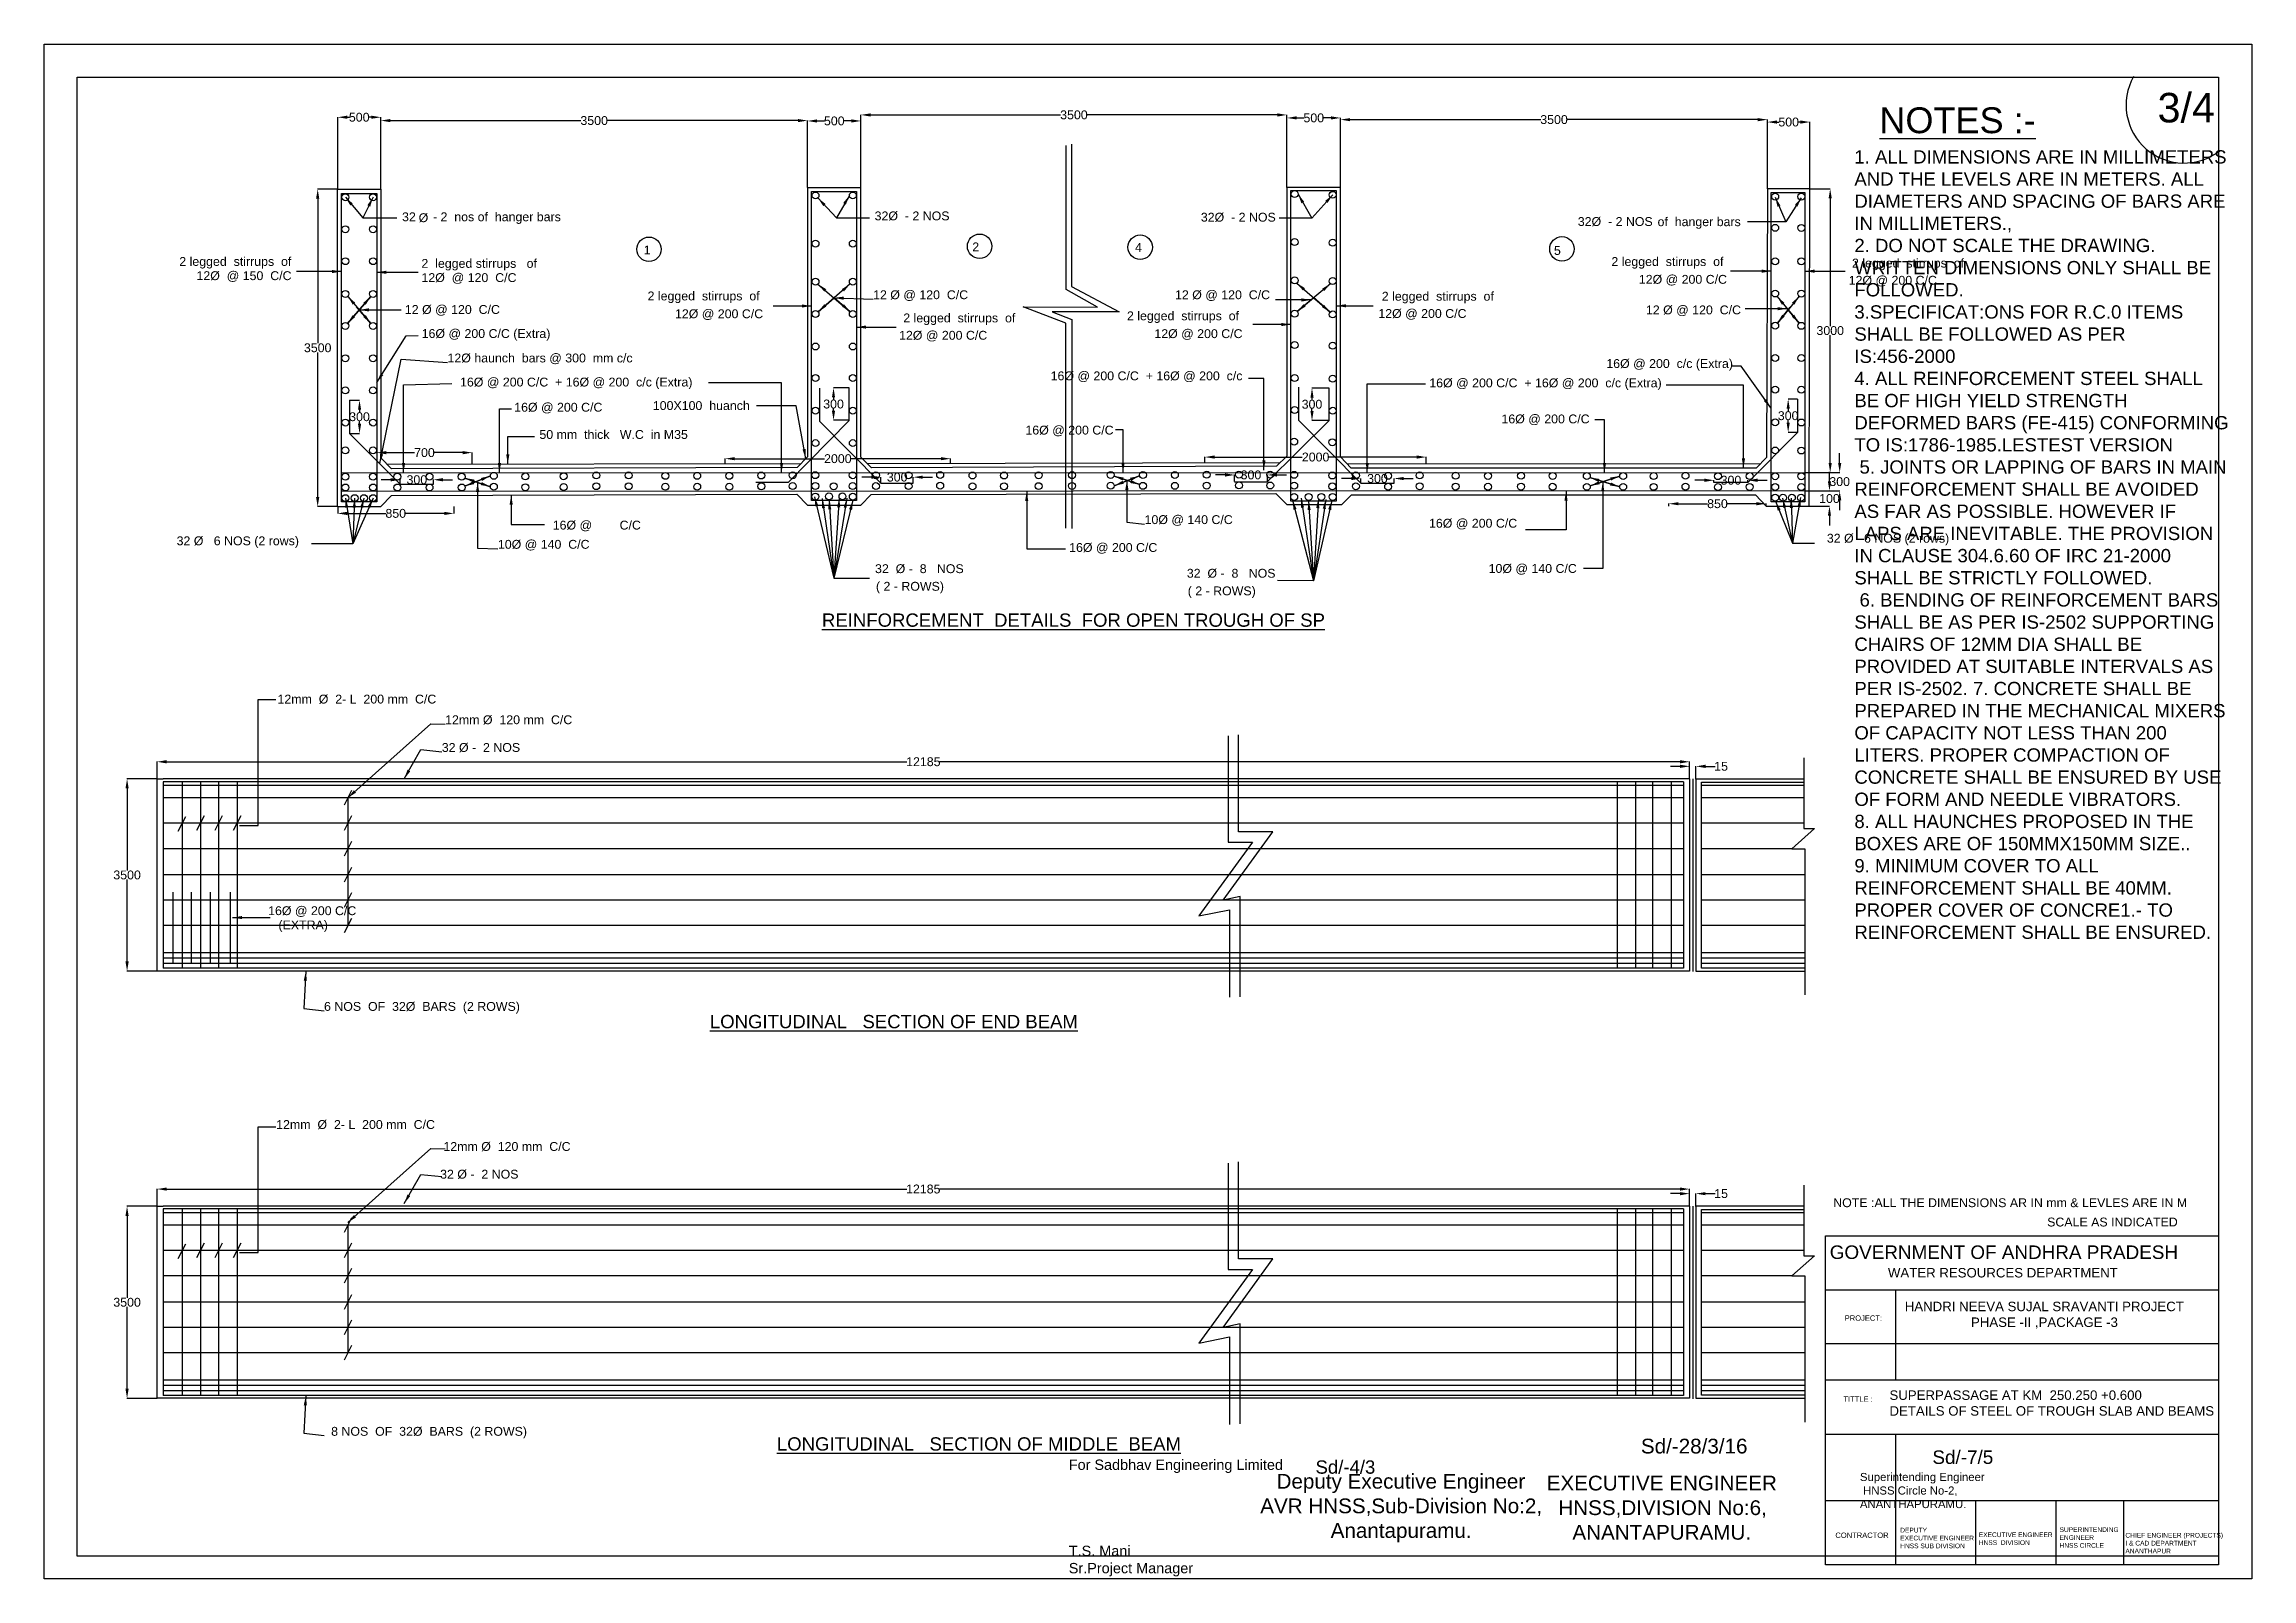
# Model space of a CAD drawing. Header units: inches. Extents: x 17393 to 20385, y -112 to 1967.
import ezdxf

# ---------------------------------------------------------------- set-up
doc = ezdxf.new("R2010")
doc.units = ezdxf.units.IN
doc.header["$MEASUREMENT"] = 0
doc.layers.add('DIMENSIONS', color=7, linetype='Continuous')
doc.layers.add('TEXT', color=1, linetype='Continuous')
doc.styles.get("Standard").update_dxf_attribs({"font": 'arial.ttf', "height": 12})
doc.dimstyles.get("Standard").update_dxf_attribs({"dimtxt": 0.18, "dimasz": 13, "dimexe": 0.18, "dimexo": 0.0625, "dimgap": 0.09, "dimtad": 0, "dimtih": 1, "dimtoh": 1, "dimdec": 4, "dimzin": 0, "dimdsep": 46, "dimtxsty": 'Standard', "dimcen": 0.09, "dimadec": 0, "dimazin": 0, "dimtfac": 1, "dimtdec": 4, "dimtofl": 0, "dimtmove": 0, "dimatfit": 3, "dimfxl": 1, "dimtolj": 1, "dimtzin": 0, "dimarcsym": 0})

msp = doc.modelspace()

# ---------------------------------------------------------------- texts
at = {"color": 0}
for s, height, p in [('NOTE :ALL THE DIMENSIONS AR IN mm & LEVLES ARE IN M', 12, (19817.98505, 391.70921)), ('PROJECT:', 7.327612, (19833.53764, 237.79841)), ('TITTLE :', 7.327612, (19831.77625, 128.06958))]:
    msp.add_text(s, height=height, dxfattribs=at).set_placement(p)
at = {"color": 0, "attachment_point": 1}
for s, insert, char_height, width in [('\\pi13.135;{\\H1.6667x;GOVERNMENT OF ANDHRA PRADESH}  \\P\\pi91.982;{\\H1.1667x;WATER RESOURCES DEPARTMENT }', (19800.13196, 339.82809), 10.9914183, 494.9258518), ('\\pi6.4467;HANDRI NEEVA SUJAL SRAVANTI PROJECT  \\P\\pi96.227;PHASE -II ,PACKAGE -3', (19908.46635, 263.61712), 12.8233213, 389.3619684), ('SUPERPASSAGE AT KM  250.250 +0.600  \\PDETAILS OF STEEL OF TROUGH SLAB AND BEAMS', (19894.20642, 143.47533), 12.8233213, 469.2490381), ('Superintending Engineer  HNSS Circle No-2, ANANTHAPURAMU.', (19854.16795, 31.6885), 10.9914183, 169.2648427), ('CONTRACTOR ', (19820.86227, -49.07922), 7.3276122, 91.0036452), ('DEPUTY  \\PEXECUTIVE ENGINEER  HNSS SUB DIVISION ', (19908.76326, -42.58445), 6.4116607, 123.364382), ('EXECUTIVE ENGINEER  HNSS  DIVISION ', (20015.26231, -48.82482), 6.4116607, 114.2760615), ('SUPERINTENDING  ENGINEER  \\PHNSS CIRCLE  ', (20124.64861, -41.92811), 6.4116607, 91.0036452), ('CHIEF ENGINEER (PROJECTS) \\PI & CAD DEPARTMENT  ANANTHAPUR', (20213.939, -49.54165), 6.4116607, 150.9890981)]:
    msp.add_mtext(s, dxfattribs=dict(at, insert=insert, char_height=char_height, width=width))
at = {"layer": 'DIMENSIONS', "color": 0}
for s, height, p in [('3/4', 40, (20257.53954, 1861.01726)), ('%%UNOTES :-', 35, (19880.48256, 1846.4395)), ('SCALE AS INDICATED ', 12, (20107.87386, 365.54565))]:
    msp.add_text(s, height=height, dxfattribs=at).set_placement(p)
at = {"layer": 'DIMENSIONS', "color": 0, "insert": (19846.64455, 1823.35936), "char_height": 18, "width": 505.6095327, "attachment_point": 1}
msp.add_mtext('1. ALL DIMENSIONS ARE IN MILLIMETERS AND THE LEVELS ARE IN METERS. ALL DIAMETERS AND SPACING OF BARS ARE IN MILLIMETERS., \\P2. DO NOT SCALE THE DRAWING. WRITTEN DIMENSIONS ONLY SHALL BE FOLLOWED.\\P3.SPECIFICAT:ONS FOR R.C.0 ITEMS SHALL BE FOLLOWED AS PER IS:456-2000 \\P4. ALL REINFORCEMENT STEEL SHALL BE OF HIGH YIELD STRENGTH DEFORMED BARS (FE-415) CONFORMING TO IS:1786-1985.LESTEST VERSION \\P 5. JOINTS OR LAPPING OF BARS IN MAIN REINFORCEMENT SHALL BE AVOIDED AS FAR AS POSSIBLE. HOWEVER IF LAPS ARE INEVITABLE. THE PROVISION IN CLAUSE 304.6.60 OF IRC 21-2000 SHALL BE STRICTLY FOLLOWED.\\P 6. BENDING OF REINFORCEMENT BARS SHALL BE AS PER IS-2502 SUPPORTING CHAIRS OF 12MM DIA SHALL BE PROVIDED AT SUITABLE INTERVALS AS PER IS-2502. 7. CONCRETE SHALL BE PREPARED IN THE MECHANICAL MIXERS OF CAPACITY NOT LESS THAN 200 LITERS. PROPER COMPACTION OF CONCRETE SHALL BE ENSURED BY USE OF FORM AND NEEDLE VIBRATORS. \\P8. ALL HAUNCHES PROPOSED IN THE BOXES ARE OF 150MMX150MM SIZE.. \\P9. MINIMUM COVER TO ALL REINFORCEMENT SHALL BE 40MM. PROPER COVER OF CONCRE1.- TO REINFORCEMENT SHALL BE ENSURED. ', dxfattribs=at)
at = {"layer": 'TEXT', "color": 0}
for s, height, p in [('32     - 2  nos of  hanger bars', 12, (17878.42368, 1727.15465)), ('Ø', 12, (17900.96879, 1725.96624)), ('32Ø  - 2 NOS', 12, (18518.88201, 1728.38442)), ('32Ø  - 2 NOS', 12, (18960.97982, 1726.6417)), ('32Ø  - 2 NOS', 12, (19471.80674, 1720.76529)), ('of  hanger bars', 12, (19579.90681, 1720.5204)), ('2 legged  stirrups  of', 12, (17576.5574, 1666.69862)), ('2  legged stirrups   of', 12, (17904.71797, 1664.07222)), ('1', 12, (18205.90401, 1682.21109)), ('2', 12, (18651.18746, 1686.38999)), ('4', 12, (18871.79155, 1685.72425)), ('5', 12, (19439.50206, 1681.59418)), ('2 legged  stirrups  of', 12, (19517.37071, 1666.56823)), ('2 legged  stirrups  of', 12, (19843.38341, 1664.49124)), ('     12Ø  @ 150  C/C', 12, (17576.5574, 1647.42167)), ('12Ø  @ 120  C/C', 12, (17904.71797, 1644.79528)), ('12Ø @ 200 C/C', 12, (19554.53053, 1642.45697)), ('12Ø @ 200 C/C', 12, (19838.97321, 1641.17977)), ('2 legged  stirrups  of', 12, (18211.17149, 1619.94537)), ('12 Ø @ 120  C/C', 12, (18516.81769, 1621.59911)), ('12 Ø @ 120  C/C', 12, (18925.97148, 1621.58138)), ('2 legged  stirrups  of', 12, (19206.17441, 1619.55018)), ('12 Ø @ 120  C/C', 12, (17882.27655, 1601.63317)), ('12Ø @ 200 C/C', 12, (18248.33131, 1595.8341)), ('2 legged  stirrups  of', 12, (18557.67895, 1590.18203)), ('2 legged  stirrups  of', 12, (18860.8331, 1593.00428)), ('12Ø @ 200 C/C', 12, (19201.50328, 1596.18822)), ('12 Ø @ 120  C/C', 12, (19564.17944, 1601.05548)), ('16Ø @ 200 C/C (Extra)', 12, (17905.02734, 1569.04553)), ('12Ø @ 200 C/C', 12, (18551.98929, 1566.65983)), ('12Ø @ 200 C/C', 12, (18897.99292, 1568.89302)), ('12Ø haunch  bars @ 300  mm c/c', 12, (17940.03259, 1535.92841)), ('16Ø @ 200  c/c (Extra)', 12, (19510.46467, 1528.40189)), ('16Ø @ 200 C/C  + 16Ø @ 200  c/c (Extra)', 12, (17957.0342, 1503.33618)), ('16Ø @ 200 C/C  + 16Ø @ 200  c/c', 12, (18757.41669, 1511.72222)), ('16Ø @ 200 C/C  + 16Ø @ 200  c/c (Extra)', 12, (19270.58014, 1502.18064)), ('16Ø @ 200 C/C', 12, (18030.45688, 1469.2091)), ('100X100  huanch', 12, (18218.3055, 1471.47765)), ('50 mm  thick   W.C  in M35', 12, (18064.59357, 1432.29339)), ('16Ø @ 200 C/C', 12, (18723.24118, 1438.25292)), ('16Ø @ 200 C/C', 12, (19368.3497, 1453.3779)), ('16Ø @        C/C', 12, (18082.66948, 1309.53979)), ('10Ø @ 140 C/C', 12, (18884.71969, 1316.97238)), ('16Ø @ 200 C/C ', 12, (19270.16128, 1312.0684)), ('32 Ø   6 NOS (2 rows)', 12, (17572.93847, 1288.27128)), ('10Ø @ 140  C/C', 12, (18008.36277, 1283.51484)), ('16Ø @ 200 C/C', 12, (18782.498, 1279.25234)), ('32 Ø   6 NOS (2 rows)', 12, (19809.35879, 1291.77108)), ('32  Ø -  8   NOS', 12, (18519.43209, 1250.53666)), ('32  Ø -  8   NOS', 12, (18941.98991, 1244.30791)), ('10Ø @ 140 C/C', 12, (19350.97898, 1250.83349)), ('( 2 - ROWS)', 12, (18520.65756, 1226.66659)), ('( 2 - ROWS)', 12, (18943.21538, 1220.43784)), ('%%UREINFORCEMENT  DETAILS  FOR OPEN TROUGH OF SP', 18, (18447.48111, 1177.87022)), ('12mm  Ø  2- L  200 mm  C/C', 12, (17709.67709, 1073.89637)), ('12mm Ø  120 mm  C/C', 12, (17936.81095, 1045.90843)), ('32 Ø -  2 NOS', 12, (17932.31059, 1008.35581)), ('16Ø @ 200 C/C', 12, (17696.94151, 787.25501)), ('   (EXTRA)', 12, (17696.94151, 767.97807)), ('6 NOS  OF  32Ø  BARS  (2 ROWS)', 12, (17772.6839, 657.59423)), ('%%ULONGITUDINAL   SECTION OF END BEAM', 18, (18295.6041, 634.05582)), ('12mm  Ø  2- L  200 mm  C/C', 12, (17707.89785, 497.62615)), ('12mm Ø  120 mm  C/C', 12, (17934.53537, 467.87274)), ('32 Ø -  2 NOS', 12, (17930.03501, 430.32013)), ('8 NOS  OF  32Ø  BARS  (2 ROWS)', 12, (17782.33049, 82.02543)), ('%%ULONGITUDINAL   SECTION OF MIDDLE  BEAM', 18, (18386.41354, 61.96741)), ('Sd/-28/3/16', 20, (19557.34433, 58.03449)), ('Sd/-7/5', 18.31903, (19952.34989, 43.87001)), ('Sd/-4/3', 18, (19116.37902, 30.63159))]:
    msp.add_text(s, height=height, dxfattribs=at).set_placement(p)
at = {"layer": 'TEXT', "color": 0, "attachment_point": 1}
for s, insert, char_height, width in [('For Sadbhav Engineering Limited\\P\\P\\P\\P\\PT.S. Mani \\PSr.Project Manager ', (18781.98731, 49.79824), 14, 289.0117599), ('\\pi30.215;Deputy Executive Engineer  \\P\\pi8.0935;AVR HNSS,Sub-Division No:2,\\P\\pi103.53;Anantapuramu.', (19033.3796, 30.39751), 20, 395.6821278), ('\\pi104.13;EXECUTIVE ENGINEER  \\P\\pi119.95;HNSS,DIVISION No:6,\\P\\pi139.01;ANANTAPURAMU.', (19325.48986, 27.95591), 20, 517.7548246)]:
    msp.add_mtext(s, dxfattribs=dict(at, insert=insert, char_height=char_height, width=width))

# ---------------------------------------------------------------- blocks, each defined once
blk = doc.blocks.new('*D1')
at = {"layer": 'Defpoints', "color": 0, "transparency": 16777216}
for p in [(17849.6, 1868), (17791.2, 1770.6), (17849.6, 1770.6)]:
    blk.add_point(p, dxfattribs=at)
at = {"layer": 'DIMENSIONS', "color": 0, "lineweight": -2, "transparency": 16777216}
for p, q in [((17791.2, 1770.7), (17791.2, 1868.2)), ((17804.2, 1868), (17807.1, 1868)), ((17836.6, 1868), (17833.7, 1868)), ((17849.6, 1770.7), (17849.6, 1868.2))]:
    blk.add_line(p, q, dxfattribs=at)
at = {"layer": 'DIMENSIONS', "color": 0, "transparency": 16777216}
for points in [[(17804.2, 1870.2), (17804.2, 1865.9), (17791.2, 1868)], [(17836.6, 1870.2), (17836.6, 1865.9), (17849.6, 1868)]]:
    blk.add_solid(points, dxfattribs=at)
at = {"layer": 'DIMENSIONS', "color": 0, "transparency": 16777216, "insert": (17820.4, 1868), "char_height": 12, "attachment_point": 5}
blk.add_mtext('\\A1;500', dxfattribs=at)
blk = doc.blocks.new('*D2')
at = {"layer": 'Defpoints', "color": 0, "transparency": 16777216}
for p in [(18428, 1863.5), (17849.6, 1770.7), (18428, 1772.6)]:
    blk.add_point(p, dxfattribs=at)
at = {"layer": 'DIMENSIONS', "color": 0, "lineweight": -2, "transparency": 16777216}
for p, q in [((17849.6, 1770.8), (17849.6, 1863.7)), ((17862.6, 1863.5), (18120.8, 1863.5)), ((18415, 1863.5), (18156.8, 1863.5)), ((18428, 1772.7), (18428, 1863.7))]:
    blk.add_line(p, q, dxfattribs=at)
at = {"layer": 'DIMENSIONS', "color": 0, "transparency": 16777216}
for points in [[(17862.6, 1865.7), (17862.6, 1861.4), (17849.6, 1863.5)], [(18415, 1865.7), (18415, 1861.4), (18428, 1863.5)]]:
    blk.add_solid(points, dxfattribs=at)
at = {"layer": 'DIMENSIONS', "color": 0, "transparency": 16777216, "insert": (18138.8, 1863.5), "char_height": 12, "attachment_point": 5}
blk.add_mtext('\\A1;3500', dxfattribs=at)
blk = doc.blocks.new('*D3')
at = {"layer": 'Defpoints', "color": 0, "transparency": 16777216}
for p in [(18500.3, 1863), (18428, 1772.6), (18500.3, 1772.6)]:
    blk.add_point(p, dxfattribs=at)
at = {"layer": 'DIMENSIONS', "color": 0, "lineweight": -2, "transparency": 16777216}
for p, q in [((18428, 1772.7), (18428, 1863.2)), ((18441, 1863), (18450.8, 1863)), ((18487.3, 1863), (18477.5, 1863)), ((18500.3, 1772.7), (18500.3, 1863.2))]:
    blk.add_line(p, q, dxfattribs=at)
at = {"layer": 'DIMENSIONS', "color": 0, "transparency": 16777216}
for points in [[(18441, 1865.2), (18441, 1860.8), (18428, 1863)], [(18487.3, 1865.2), (18487.3, 1860.8), (18500.3, 1863)]]:
    blk.add_solid(points, dxfattribs=at)
at = {"layer": 'DIMENSIONS', "color": 0, "transparency": 16777216, "insert": (18464.2, 1863), "char_height": 12, "attachment_point": 5}
blk.add_mtext('\\A1;500', dxfattribs=at)
blk = doc.blocks.new('*D4')
at = {"layer": 'Defpoints', "color": 0, "transparency": 16777216}
for p in [(17791.2, 1770.6), (17764.1, 1340.7), (17791.2, 1340.7)]:
    blk.add_point(p, dxfattribs=at)
at = {"layer": 'DIMENSIONS', "color": 0, "lineweight": -2, "transparency": 16777216}
for p, q in [((17791.1, 1770.6), (17763.9, 1770.6)), ((17764.1, 1757.6), (17764.1, 1561.9)), ((17764.1, 1353.7), (17764.1, 1549.4)), ((17791.1, 1340.7), (17763.9, 1340.7))]:
    blk.add_line(p, q, dxfattribs=at)
at = {"layer": 'DIMENSIONS', "color": 0, "transparency": 16777216}
for points in [[(17761.9, 1757.6), (17766.3, 1757.6), (17764.1, 1770.6)], [(17761.9, 1353.7), (17766.3, 1353.7), (17764.1, 1340.7)]]:
    blk.add_solid(points, dxfattribs=at)
at = {"layer": 'DIMENSIONS', "color": 0, "transparency": 16777216, "insert": (17764.1, 1555.7), "char_height": 12, "attachment_point": 5}
blk.add_mtext('\\A1;3500', dxfattribs=at)
blk = doc.blocks.new('*D5')
at = {"layer": 'Defpoints', "color": 0, "transparency": 16777216}
for p in [(17807.4, 1484.8), (17807.4, 1439.8), (17820.8, 1439.8)]:
    blk.add_point(p, dxfattribs=at)
at = {"layer": 'DIMENSIONS', "color": 0, "lineweight": -2, "transparency": 16777216}
for p, q in [((17807.4, 1484.8), (17821, 1484.8)), ((17820.8, 1471.8), (17820.8, 1468.5)), ((17807.4, 1439.8), (17821, 1439.8)), ((17820.8, 1452.8), (17820.8, 1456.1))]:
    blk.add_line(p, q, dxfattribs=at)
at = {"layer": 'DIMENSIONS', "color": 0, "transparency": 16777216}
for points in [[(17818.7, 1471.8), (17823, 1471.8), (17820.8, 1484.8)], [(17818.7, 1452.8), (17823, 1452.8), (17820.8, 1439.8)]]:
    blk.add_solid(points, dxfattribs=at)
at = {"layer": 'DIMENSIONS', "color": 0, "transparency": 16777216, "insert": (17820.8, 1462.3), "char_height": 12, "attachment_point": 5}
blk.add_mtext('\\A1;300', dxfattribs=at)
blk = doc.blocks.new('*D6')
at = {"layer": 'Defpoints', "color": 0, "transparency": 16777216}
for p in [(17920.9, 1377), (17876, 1370.9), (17920.9, 1370.9)]:
    blk.add_point(p, dxfattribs=at)
at = {"layer": 'DIMENSIONS', "color": 0, "lineweight": -2, "transparency": 16777216}
for p, q in [((17863, 1377), (17850, 1377)), ((17876, 1371), (17876, 1377.2)), ((17920.9, 1371), (17920.9, 1377.2)), ((17933.9, 1377), (17946.9, 1377))]:
    blk.add_line(p, q, dxfattribs=at)
at = {"layer": 'DIMENSIONS', "color": 0, "transparency": 16777216}
for points in [[(17863, 1379.2), (17863, 1374.8), (17876, 1377)], [(17933.9, 1379.2), (17933.9, 1374.8), (17920.9, 1377)]]:
    blk.add_solid(points, dxfattribs=at)
at = {"layer": 'DIMENSIONS', "color": 0, "transparency": 16777216, "insert": (17898.5, 1377), "char_height": 12, "attachment_point": 5}
blk.add_mtext('\\A1;300', dxfattribs=at)
blk = doc.blocks.new('*D7')
at = {"layer": 'Defpoints', "color": 0, "transparency": 16777216}
for p in [(17844.2, 1412.7), (17973.4, 1413.7), (17973.4, 1398.2)]:
    blk.add_point(p, dxfattribs=at)
at = {"layer": 'DIMENSIONS', "color": 0, "lineweight": -2, "transparency": 16777216}
for p, q in [((17844.2, 1412.8), (17844.2, 1413.9)), ((17857.2, 1413.7), (17895.5, 1413.7)), ((17960.4, 1413.7), (17922.1, 1413.7)), ((17973.4, 1398.3), (17973.4, 1413.9))]:
    blk.add_line(p, q, dxfattribs=at)
at = {"layer": 'DIMENSIONS', "color": 0, "transparency": 16777216}
for points in [[(17857.2, 1415.9), (17857.2, 1411.5), (17844.2, 1413.7)], [(17960.4, 1415.9), (17960.4, 1411.5), (17973.4, 1413.7)]]:
    blk.add_solid(points, dxfattribs=at)
at = {"layer": 'DIMENSIONS', "color": 0, "transparency": 16777216, "insert": (17908.8, 1413.7), "char_height": 12, "attachment_point": 5}
blk.add_mtext('\\A1;700', dxfattribs=at)
blk = doc.blocks.new('*D8')
at = {"layer": 'Defpoints', "color": 0, "transparency": 16777216}
for p in [(17791.2, 1340.7), (17948.6, 1340.7), (17948.6, 1331.4)]:
    blk.add_point(p, dxfattribs=at)
at = {"layer": 'DIMENSIONS', "color": 0, "lineweight": -2, "transparency": 16777216}
for p, q in [((17791.2, 1340.6), (17791.2, 1331.2)), ((17804.2, 1331.4), (17856.5, 1331.4)), ((17935.6, 1331.4), (17883.2, 1331.4)), ((17948.6, 1340.6), (17948.6, 1331.2))]:
    blk.add_line(p, q, dxfattribs=at)
at = {"layer": 'DIMENSIONS', "color": 0, "transparency": 16777216}
for points in [[(17804.2, 1333.6), (17804.2, 1329.2), (17791.2, 1331.4)], [(17935.6, 1333.6), (17935.6, 1329.2), (17948.6, 1331.4)]]:
    blk.add_solid(points, dxfattribs=at)
at = {"layer": 'DIMENSIONS', "color": 0, "transparency": 16777216, "insert": (17869.9, 1331.4), "char_height": 12, "attachment_point": 5}
blk.add_mtext('\\A1;850', dxfattribs=at)
blk = doc.blocks.new('*D9')
at = {"layer": 'Defpoints', "color": 0, "transparency": 16777216}
for p in [(18484.3, 1501.5), (18463.2, 1457.5), (18484.3, 1457.5)]:
    blk.add_point(p, dxfattribs=at)
at = {"layer": 'DIMENSIONS', "color": 0, "lineweight": -2, "transparency": 16777216}
for p, q in [((18484.2, 1501.5), (18463, 1501.5)), ((18463.2, 1488.5), (18463.2, 1485.7)), ((18463.2, 1470.5), (18463.2, 1473.3)), ((18484.2, 1457.5), (18463, 1457.5))]:
    blk.add_line(p, q, dxfattribs=at)
at = {"layer": 'DIMENSIONS', "color": 0, "transparency": 16777216}
for points in [[(18461, 1488.5), (18465.3, 1488.5), (18463.2, 1501.5)], [(18461, 1470.5), (18465.3, 1470.5), (18463.2, 1457.5)]]:
    blk.add_solid(points, dxfattribs=at)
at = {"layer": 'DIMENSIONS', "color": 0, "transparency": 16777216, "insert": (18463.2, 1479.5), "char_height": 12, "attachment_point": 5}
blk.add_mtext('\\A1;300', dxfattribs=at)
blk = doc.blocks.new('*D10')
at = {"layer": 'Defpoints', "color": 0, "transparency": 16777216}
for p in [(18316.3, 1398.7), (18621.7, 1405.5), (18621.7, 1399.2)]:
    blk.add_point(p, dxfattribs=at)
at = {"layer": 'DIMENSIONS', "color": 0, "lineweight": -2, "transparency": 16777216}
for p, q in [((18316.3, 1398.8), (18316.3, 1405.7)), ((18329.3, 1405.5), (18450.9, 1405.5)), ((18608.7, 1405.5), (18487.1, 1405.5)), ((18621.7, 1399.2), (18621.7, 1405.7))]:
    blk.add_line(p, q, dxfattribs=at)
at = {"layer": 'DIMENSIONS', "color": 0, "transparency": 16777216}
for points in [[(18329.3, 1407.7), (18329.3, 1403.4), (18316.3, 1405.5)], [(18608.7, 1407.7), (18608.7, 1403.4), (18621.7, 1405.5)]]:
    blk.add_solid(points, dxfattribs=at)
at = {"layer": 'DIMENSIONS', "color": 0, "transparency": 16777216, "insert": (18469, 1405.5), "char_height": 12, "attachment_point": 5}
blk.add_mtext('\\A1;2000', dxfattribs=at)
blk = doc.blocks.new('*D11')
at = {"layer": 'Defpoints', "color": 0, "transparency": 16777216}
for p in [(18571.2, 1380.5), (18527.5, 1372.2), (18571.2, 1372.2)]:
    blk.add_point(p, dxfattribs=at)
at = {"layer": 'DIMENSIONS', "color": 0, "lineweight": -2, "transparency": 16777216}
for p, q in [((18514.5, 1380.5), (18501.5, 1380.5)), ((18527.5, 1372.3), (18527.5, 1380.6)), ((18571.2, 1372.3), (18571.2, 1380.6)), ((18584.2, 1380.5), (18597.2, 1380.5))]:
    blk.add_line(p, q, dxfattribs=at)
at = {"layer": 'DIMENSIONS', "color": 0, "transparency": 16777216}
for points in [[(18514.5, 1382.6), (18514.5, 1378.3), (18527.5, 1380.5)], [(18584.2, 1382.6), (18584.2, 1378.3), (18571.2, 1380.5)]]:
    blk.add_solid(points, dxfattribs=at)
at = {"layer": 'DIMENSIONS', "color": 0, "transparency": 16777216, "insert": (18549.4, 1380.5), "char_height": 12, "attachment_point": 5}
blk.add_mtext('\\A1;300', dxfattribs=at)
blk = doc.blocks.new('*D12')
at = {"layer": 'Defpoints', "color": 0, "transparency": 16777216}
for p in [(19077.7, 1871.2), (18500.3, 1772.7), (19077.7, 1772.7)]:
    blk.add_point(p, dxfattribs=at)
at = {"layer": 'DIMENSIONS', "color": 0, "lineweight": -2, "transparency": 16777216}
for p, q in [((18500.3, 1772.7), (18500.3, 1871.3)), ((18513.3, 1871.2), (18771, 1871.2)), ((19064.7, 1871.2), (18807, 1871.2)), ((19077.7, 1772.7), (19077.7, 1871.3))]:
    blk.add_line(p, q, dxfattribs=at)
at = {"layer": 'DIMENSIONS', "color": 0, "transparency": 16777216}
for points in [[(18513.3, 1873.3), (18513.3, 1869), (18500.3, 1871.2)], [(19064.7, 1873.3), (19064.7, 1869), (19077.7, 1871.2)]]:
    blk.add_solid(points, dxfattribs=at)
at = {"layer": 'DIMENSIONS', "color": 0, "transparency": 16777216, "insert": (18789, 1871.2), "char_height": 12, "attachment_point": 5}
blk.add_mtext('\\A1;3500', dxfattribs=at)
blk = doc.blocks.new('*D13')
at = {"layer": 'Defpoints', "color": 0, "transparency": 16777216}
for p in [(19150.3, 1867.1), (19077.7, 1773.1), (19150.3, 1773.1)]:
    blk.add_point(p, dxfattribs=at)
at = {"layer": 'DIMENSIONS', "color": 0, "lineweight": -2, "transparency": 16777216}
for p, q in [((19077.7, 1773.1), (19077.7, 1867.3)), ((19090.7, 1867.1), (19100.7, 1867.1)), ((19137.3, 1867.1), (19127.3, 1867.1)), ((19150.3, 1773.1), (19150.3, 1867.3))]:
    blk.add_line(p, q, dxfattribs=at)
at = {"layer": 'DIMENSIONS', "color": 0, "transparency": 16777216}
for points in [[(19090.7, 1869.3), (19090.7, 1865), (19077.7, 1867.1)], [(19137.3, 1869.3), (19137.3, 1865), (19150.3, 1867.1)]]:
    blk.add_solid(points, dxfattribs=at)
at = {"layer": 'DIMENSIONS', "color": 0, "transparency": 16777216, "insert": (19114, 1867.1), "char_height": 12, "attachment_point": 5}
blk.add_mtext('\\A1;500', dxfattribs=at)
blk = doc.blocks.new('*D14')
at = {"layer": 'Defpoints', "color": 0, "transparency": 16777216}
for p in [(19728.8, 1864.8), (19150.3, 1773.1), (19728.8, 1771.1)]:
    blk.add_point(p, dxfattribs=at)
at = {"layer": 'DIMENSIONS', "color": 0, "lineweight": -2, "transparency": 16777216}
for p, q in [((19150.3, 1773.1), (19150.3, 1864.9)), ((19163.3, 1864.8), (19421.6, 1864.8)), ((19715.8, 1864.8), (19457.5, 1864.8)), ((19728.8, 1771.2), (19728.8, 1864.9))]:
    blk.add_line(p, q, dxfattribs=at)
at = {"layer": 'DIMENSIONS', "color": 0, "transparency": 16777216}
for points in [[(19163.3, 1866.9), (19163.3, 1862.6), (19150.3, 1864.8)], [(19715.8, 1866.9), (19715.8, 1862.6), (19728.8, 1864.8)]]:
    blk.add_solid(points, dxfattribs=at)
at = {"layer": 'DIMENSIONS', "color": 0, "transparency": 16777216, "insert": (19439.6, 1864.8), "char_height": 12, "attachment_point": 5}
blk.add_mtext('\\A1;3500', dxfattribs=at)
blk = doc.blocks.new('*D15')
at = {"layer": 'Defpoints', "color": 0, "transparency": 16777216}
for p in [(19786.4, 1861.5), (19728.8, 1771.2), (19786.4, 1771.1)]:
    blk.add_point(p, dxfattribs=at)
at = {"layer": 'DIMENSIONS', "color": 0, "lineweight": -2, "transparency": 16777216}
for p, q in [((19728.8, 1771.2), (19728.8, 1861.7)), ((19741.8, 1861.5), (19744.3, 1861.5)), ((19773.4, 1861.5), (19770.9, 1861.5)), ((19786.4, 1771.2), (19786.4, 1861.7))]:
    blk.add_line(p, q, dxfattribs=at)
at = {"layer": 'DIMENSIONS', "color": 0, "transparency": 16777216}
for points in [[(19741.8, 1863.7), (19741.8, 1859.3), (19728.8, 1861.5)], [(19773.4, 1863.7), (19773.4, 1859.3), (19786.4, 1861.5)]]:
    blk.add_solid(points, dxfattribs=at)
at = {"layer": 'DIMENSIONS', "color": 0, "transparency": 16777216, "insert": (19757.6, 1861.5), "char_height": 12, "attachment_point": 5}
blk.add_mtext('\\A1;500', dxfattribs=at)
blk = doc.blocks.new('*D16')
at = {"layer": 'Defpoints', "color": 0, "transparency": 16777216}
for p in [(19134.9, 1501.2), (19111.6, 1457.1), (19134.9, 1457.1)]:
    blk.add_point(p, dxfattribs=at)
at = {"layer": 'DIMENSIONS', "color": 0, "lineweight": -2, "transparency": 16777216}
for p, q in [((19134.9, 1501.2), (19111.5, 1501.2)), ((19111.6, 1488.2), (19111.6, 1485.4)), ((19111.6, 1470.1), (19111.6, 1473)), ((19134.9, 1457.1), (19111.5, 1457.1))]:
    blk.add_line(p, q, dxfattribs=at)
at = {"layer": 'DIMENSIONS', "color": 0, "transparency": 16777216}
for points in [[(19109.5, 1488.2), (19113.8, 1488.2), (19111.6, 1501.2)], [(19109.5, 1470.1), (19113.8, 1470.1), (19111.6, 1457.1)]]:
    blk.add_solid(points, dxfattribs=at)
at = {"layer": 'DIMENSIONS', "color": 0, "transparency": 16777216, "insert": (19111.6, 1479.2), "char_height": 12, "attachment_point": 5}
blk.add_mtext('\\A1;300', dxfattribs=at)
blk = doc.blocks.new('*D17')
at = {"layer": 'Defpoints', "color": 0, "transparency": 16777216}
for p in [(19266.5, 1407.7), (18966.5, 1399.9), (19266.5, 1398.8)]:
    blk.add_point(p, dxfattribs=at)
at = {"layer": 'DIMENSIONS', "color": 0, "lineweight": -2, "transparency": 16777216}
for p, q in [((18966.5, 1400), (18966.5, 1407.9)), ((18979.5, 1407.7), (19098.4, 1407.7)), ((19253.5, 1407.7), (19134.6, 1407.7)), ((19266.5, 1398.9), (19266.5, 1407.9))]:
    blk.add_line(p, q, dxfattribs=at)
at = {"layer": 'DIMENSIONS', "color": 0, "transparency": 16777216}
for points in [[(18979.5, 1409.9), (18979.5, 1405.6), (18966.5, 1407.7)], [(19253.5, 1409.9), (19253.5, 1405.6), (19266.5, 1407.7)]]:
    blk.add_solid(points, dxfattribs=at)
at = {"layer": 'DIMENSIONS', "color": 0, "transparency": 16777216, "insert": (19116.5, 1407.7), "char_height": 12, "attachment_point": 5}
blk.add_mtext('\\A1;2000', dxfattribs=at)
blk = doc.blocks.new('*D18')
at = {"layer": 'Defpoints', "color": 0, "transparency": 16777216}
for p in [(19051.1, 1383.5), (19006.8, 1374.4), (19051.1, 1374.4)]:
    blk.add_point(p, dxfattribs=at)
at = {"layer": 'DIMENSIONS', "color": 0, "lineweight": -2, "transparency": 16777216}
for p, q in [((18993.8, 1383.5), (18980.8, 1383.5)), ((19006.8, 1374.5), (19006.8, 1383.7)), ((19051.1, 1374.5), (19051.1, 1383.7)), ((19064.1, 1383.5), (19077.1, 1383.5))]:
    blk.add_line(p, q, dxfattribs=at)
at = {"layer": 'DIMENSIONS', "color": 0, "transparency": 16777216}
for points in [[(18993.8, 1385.7), (18993.8, 1381.3), (19006.8, 1383.5)], [(19064.1, 1385.7), (19064.1, 1381.3), (19051.1, 1383.5)]]:
    blk.add_solid(points, dxfattribs=at)
at = {"layer": 'DIMENSIONS', "color": 0, "transparency": 16777216, "insert": (19028.9, 1383.5), "char_height": 12, "attachment_point": 5}
blk.add_mtext('\\A1;300', dxfattribs=at)
blk = doc.blocks.new('*D19')
at = {"layer": 'Defpoints', "color": 0, "transparency": 16777216}
for p in [(19222.9, 1378.7), (19177.7, 1372.2), (19222.9, 1372.2)]:
    blk.add_point(p, dxfattribs=at)
at = {"layer": 'DIMENSIONS', "color": 0, "lineweight": -2, "transparency": 16777216}
for p, q in [((19164.7, 1378.7), (19151.7, 1378.7)), ((19177.7, 1372.3), (19177.7, 1378.8)), ((19222.9, 1372.3), (19222.9, 1378.8)), ((19235.9, 1378.7), (19248.9, 1378.7))]:
    blk.add_line(p, q, dxfattribs=at)
at = {"layer": 'DIMENSIONS', "color": 0, "transparency": 16777216}
for points in [[(19164.7, 1380.8), (19164.7, 1376.5), (19177.7, 1378.7)], [(19235.9, 1380.8), (19235.9, 1376.5), (19222.9, 1378.7)]]:
    blk.add_solid(points, dxfattribs=at)
at = {"layer": 'DIMENSIONS', "color": 0, "transparency": 16777216, "insert": (19200.3, 1378.7), "char_height": 12, "attachment_point": 5}
blk.add_mtext('\\A1;300', dxfattribs=at)
blk = doc.blocks.new('*D20')
at = {"layer": 'Defpoints', "color": 0, "transparency": 16777216}
for p in [(19702.4, 1376.3), (19656.4, 1373.3), (19702.4, 1373.3)]:
    blk.add_point(p, dxfattribs=at)
at = {"layer": 'DIMENSIONS', "color": 0, "lineweight": -2, "transparency": 16777216}
for p, q in [((19643.4, 1376.3), (19630.4, 1376.3)), ((19656.4, 1373.4), (19656.4, 1376.5)), ((19702.4, 1373.4), (19702.4, 1376.5)), ((19715.4, 1376.3), (19728.4, 1376.3))]:
    blk.add_line(p, q, dxfattribs=at)
at = {"layer": 'DIMENSIONS', "color": 0, "transparency": 16777216}
for points in [[(19643.4, 1378.5), (19643.4, 1374.1), (19656.4, 1376.3)], [(19715.4, 1378.5), (19715.4, 1374.1), (19702.4, 1376.3)]]:
    blk.add_solid(points, dxfattribs=at)
at = {"layer": 'DIMENSIONS', "color": 0, "transparency": 16777216, "insert": (19679.4, 1376.3), "char_height": 12, "attachment_point": 5}
blk.add_mtext('\\A1;300', dxfattribs=at)
blk = doc.blocks.new('*D21')
at = {"layer": 'Defpoints', "color": 0, "transparency": 16777216}
for p in [(19769.7, 1486.2), (19756.9, 1441.2), (19769.7, 1441.2)]:
    blk.add_point(p, dxfattribs=at)
at = {"layer": 'DIMENSIONS', "color": 0, "lineweight": -2, "transparency": 16777216}
for p, q in [((19769.6, 1486.2), (19756.8, 1486.2)), ((19756.9, 1473.2), (19756.9, 1469.9)), ((19769.6, 1441.2), (19756.8, 1441.2)), ((19756.9, 1454.2), (19756.9, 1457.5))]:
    blk.add_line(p, q, dxfattribs=at)
at = {"layer": 'DIMENSIONS', "color": 0, "transparency": 16777216}
for points in [[(19754.8, 1473.2), (19759.1, 1473.2), (19756.9, 1486.2)], [(19754.8, 1454.2), (19759.1, 1454.2), (19756.9, 1441.2)]]:
    blk.add_solid(points, dxfattribs=at)
at = {"layer": 'DIMENSIONS', "color": 0, "transparency": 16777216, "insert": (19756.9, 1463.7), "char_height": 12, "attachment_point": 5}
blk.add_mtext('\\A1;300', dxfattribs=at)
blk = doc.blocks.new('*D22')
at = {"layer": 'Defpoints', "color": 0, "transparency": 16777216}
for p in [(19595.2, 1344.5), (19595.2, 1341.2), (19726.9, 1341.2)]:
    blk.add_point(p, dxfattribs=at)
at = {"layer": 'DIMENSIONS', "color": 0, "lineweight": -2, "transparency": 16777216}
for p, q in [((19595.2, 1341.3), (19595.2, 1344.7)), ((19608.2, 1344.5), (19647.8, 1344.5)), ((19713.9, 1344.5), (19674.4, 1344.5)), ((19726.9, 1341.3), (19726.9, 1344.7))]:
    blk.add_line(p, q, dxfattribs=at)
at = {"layer": 'DIMENSIONS', "color": 0, "transparency": 16777216}
for points in [[(19608.2, 1346.7), (19608.2, 1342.4), (19595.2, 1344.5)], [(19713.9, 1346.7), (19713.9, 1342.4), (19726.9, 1344.5)]]:
    blk.add_solid(points, dxfattribs=at)
at = {"layer": 'DIMENSIONS', "color": 0, "transparency": 16777216, "insert": (19661.1, 1344.5), "char_height": 12, "attachment_point": 5}
blk.add_mtext('\\A1;850', dxfattribs=at)
blk = doc.blocks.new('*D23')
at = {"layer": 'Defpoints', "color": 0, "transparency": 16777216}
for p in [(19779.7, 1361.9), (19779.7, 1341.2), (19812.9, 1341.2)]:
    blk.add_point(p, dxfattribs=at)
at = {"layer": 'DIMENSIONS', "color": 0, "lineweight": -2, "transparency": 16777216}
for p, q in [((19812.9, 1374.9), (19812.9, 1387.9)), ((19779.7, 1361.9), (19813.1, 1361.9)), ((19779.7, 1341.2), (19813.1, 1341.2)), ((19812.9, 1328.2), (19812.9, 1315.2))]:
    blk.add_line(p, q, dxfattribs=at)
at = {"layer": 'DIMENSIONS', "color": 0, "transparency": 16777216}
for points in [[(19810.7, 1374.9), (19815, 1374.9), (19812.9, 1361.9)], [(19810.7, 1328.2), (19815, 1328.2), (19812.9, 1341.2)]]:
    blk.add_solid(points, dxfattribs=at)
at = {"layer": 'DIMENSIONS', "color": 0, "transparency": 16777216, "insert": (19812.9, 1351.5), "char_height": 12, "attachment_point": 5}
blk.add_mtext('\\A1;100', dxfattribs=at)
blk = doc.blocks.new('*D24')
at = {"layer": 'Defpoints', "color": 0, "transparency": 16777216}
for p in [(19779.7, 1386.8), (19779.7, 1361.9), (19826.7, 1361.9)]:
    blk.add_point(p, dxfattribs=at)
at = {"layer": 'DIMENSIONS', "color": 0, "lineweight": -2, "transparency": 16777216}
for p, q in [((19826.7, 1399.8), (19826.7, 1412.8)), ((19779.8, 1386.8), (19826.9, 1386.8)), ((19779.8, 1361.9), (19826.9, 1361.9)), ((19826.7, 1348.9), (19826.7, 1335.9))]:
    blk.add_line(p, q, dxfattribs=at)
at = {"layer": 'DIMENSIONS', "color": 0, "transparency": 16777216}
for points in [[(19824.6, 1399.8), (19828.9, 1399.8), (19826.7, 1386.8)], [(19824.6, 1348.9), (19828.9, 1348.9), (19826.7, 1361.9)]]:
    blk.add_solid(points, dxfattribs=at)
at = {"layer": 'DIMENSIONS', "color": 0, "transparency": 16777216, "insert": (19826.7, 1374.4), "char_height": 12, "attachment_point": 5}
blk.add_mtext('\\A1;300', dxfattribs=at)
blk = doc.blocks.new('*D25')
at = {"layer": 'Defpoints', "color": 0, "transparency": 16777216}
for p in [(19786.4, 1771.1), (19813.9, 1771.1), (19779.8, 1386.8)]:
    blk.add_point(p, dxfattribs=at)
at = {"layer": 'DIMENSIONS', "color": 0, "lineweight": -2, "transparency": 16777216}
for p, q in [((19786.4, 1771.1), (19814, 1771.1)), ((19813.9, 1758.1), (19813.9, 1585.2)), ((19813.9, 1399.8), (19813.9, 1572.7)), ((19779.8, 1386.8), (19814, 1386.8))]:
    blk.add_line(p, q, dxfattribs=at)
at = {"layer": 'DIMENSIONS', "color": 0, "transparency": 16777216}
for points in [[(19811.7, 1758.1), (19816, 1758.1), (19813.9, 1771.1)], [(19811.7, 1399.8), (19816, 1399.8), (19813.9, 1386.8)]]:
    blk.add_solid(points, dxfattribs=at)
at = {"layer": 'DIMENSIONS', "color": 0, "transparency": 16777216, "insert": (19813.9, 1579), "char_height": 12, "attachment_point": 5}
blk.add_mtext('\\A1;3000', dxfattribs=at)
blk = doc.blocks.new('*D26')
at = {"layer": 'Defpoints', "color": 0, "transparency": 16777216}
for p in [(17546.5, 971.8), (17505.8, 711.5), (17546.5, 711.5)]:
    blk.add_point(p, dxfattribs=at)
at = {"layer": 'DIMENSIONS', "color": 0, "lineweight": -2, "transparency": 16777216}
for p, q in [((17546.4, 971.8), (17505.6, 971.8)), ((17505.8, 958.8), (17505.8, 847.9)), ((17505.8, 724.5), (17505.8, 835.4)), ((17546.4, 711.5), (17505.6, 711.5))]:
    blk.add_line(p, q, dxfattribs=at)
at = {"layer": 'DIMENSIONS', "color": 0, "transparency": 16777216}
for points in [[(17503.6, 958.8), (17508, 958.8), (17505.8, 971.8)], [(17503.6, 724.5), (17508, 724.5), (17505.8, 711.5)]]:
    blk.add_solid(points, dxfattribs=at)
at = {"layer": 'DIMENSIONS', "color": 0, "transparency": 16777216, "insert": (17505.8, 841.6), "char_height": 12, "attachment_point": 5}
blk.add_mtext('\\A1;3500', dxfattribs=at)
blk = doc.blocks.new('*D27')
at = {"layer": 'Defpoints', "color": 0, "transparency": 16777216}
for p in [(17546.4, 995), (17546.4, 971.8), (19623.3, 971.8)]:
    blk.add_point(p, dxfattribs=at)
at = {"layer": 'DIMENSIONS', "color": 0, "lineweight": -2, "transparency": 16777216}
for p, q in [((17546.4, 971.8), (17546.4, 995.2)), ((17559.4, 995), (18562.7, 995)), ((19610.3, 995), (18607, 995)), ((19623.3, 971.8), (19623.3, 995.2))]:
    blk.add_line(p, q, dxfattribs=at)
at = {"layer": 'DIMENSIONS', "color": 0, "transparency": 16777216}
for points in [[(17559.4, 997.2), (17559.4, 992.8), (17546.4, 995)], [(19610.3, 997.2), (19610.3, 992.8), (19623.3, 995)]]:
    blk.add_solid(points, dxfattribs=at)
at = {"layer": 'DIMENSIONS', "color": 0, "transparency": 16777216, "insert": (18584.9, 995), "char_height": 12, "attachment_point": 5}
blk.add_mtext('\\A1;12185', dxfattribs=at)
blk = doc.blocks.new('*D28')
at = {"layer": 'Defpoints', "color": 0, "transparency": 16777216}
for p in [(19631.9, 988.8), (19623.3, 971.8), (19631.9, 971.5)]:
    blk.add_point(p, dxfattribs=at)
at = {"layer": 'DIMENSIONS', "color": 0, "lineweight": -2, "transparency": 16777216}
for p, q in [((19610.3, 988.8), (19597.3, 988.8)), ((19623.3, 971.8), (19623.3, 989)), ((19631.9, 971.6), (19631.9, 989)), ((19644.9, 988.8), (19657.9, 988.8))]:
    blk.add_line(p, q, dxfattribs=at)
at = {"layer": 'DIMENSIONS', "color": 0, "transparency": 16777216}
for points in [[(19610.3, 991), (19610.3, 986.6), (19623.3, 988.8)], [(19644.9, 991), (19644.9, 986.6), (19631.9, 988.8)]]:
    blk.add_solid(points, dxfattribs=at)
at = {"layer": 'DIMENSIONS', "color": 0, "transparency": 16777216, "insert": (19666, 988.8), "char_height": 12, "attachment_point": 5}
blk.add_mtext('\\A1;15', dxfattribs=at)
blk = doc.blocks.new('*D29')
at = {"layer": 'Defpoints', "color": 0, "transparency": 16777216}
for p in [(17546.5, 392.9), (17505.8, 132.7), (17546.5, 132.7)]:
    blk.add_point(p, dxfattribs=at)
at = {"layer": 'DIMENSIONS', "color": 0, "lineweight": -2, "transparency": 16777216}
for p, q in [((17546.4, 392.9), (17505.6, 392.9)), ((17505.8, 379.9), (17505.8, 269)), ((17505.8, 145.7), (17505.8, 256.6)), ((17546.4, 132.7), (17505.6, 132.7))]:
    blk.add_line(p, q, dxfattribs=at)
at = {"layer": 'DIMENSIONS', "color": 0, "transparency": 16777216}
for points in [[(17503.6, 379.9), (17507.9, 379.9), (17505.8, 392.9)], [(17503.6, 145.7), (17507.9, 145.7), (17505.8, 132.7)]]:
    blk.add_solid(points, dxfattribs=at)
at = {"layer": 'DIMENSIONS', "color": 0, "transparency": 16777216, "insert": (17505.8, 262.8), "char_height": 12, "attachment_point": 5}
blk.add_mtext('\\A1;3500', dxfattribs=at)
blk = doc.blocks.new('*D30')
at = {"layer": 'Defpoints', "color": 0, "transparency": 16777216}
for p in [(17546.4, 416.2), (17546.4, 392.9), (19623.3, 392.9)]:
    blk.add_point(p, dxfattribs=at)
at = {"layer": 'DIMENSIONS', "color": 0, "lineweight": -2, "transparency": 16777216}
for p, q in [((17546.4, 393), (17546.4, 416.3)), ((17559.4, 416.2), (18562.7, 416.2)), ((19610.3, 416.2), (18607, 416.2)), ((19623.3, 393), (19623.3, 416.3))]:
    blk.add_line(p, q, dxfattribs=at)
at = {"layer": 'DIMENSIONS', "color": 0, "transparency": 16777216}
for points in [[(17559.4, 418.3), (17559.4, 414), (17546.4, 416.2)], [(19610.3, 418.3), (19610.3, 414), (19623.3, 416.2)]]:
    blk.add_solid(points, dxfattribs=at)
at = {"layer": 'DIMENSIONS', "color": 0, "transparency": 16777216, "insert": (18584.8, 416.2), "char_height": 12, "attachment_point": 5}
blk.add_mtext('\\A1;12185', dxfattribs=at)
blk = doc.blocks.new('*D31')
at = {"layer": 'Defpoints', "color": 0, "transparency": 16777216}
for p in [(19623.3, 392.9), (19631.8, 410), (19631.8, 392.7)]:
    blk.add_point(p, dxfattribs=at)
at = {"layer": 'DIMENSIONS', "color": 0, "lineweight": -2, "transparency": 16777216}
for p, q in [((19610.3, 410), (19597.3, 410)), ((19623.3, 393), (19623.3, 410.1)), ((19631.8, 392.8), (19631.8, 410.1)), ((19644.8, 410), (19657.8, 410))]:
    blk.add_line(p, q, dxfattribs=at)
at = {"layer": 'DIMENSIONS', "color": 0, "transparency": 16777216}
for points in [[(19610.3, 412.1), (19610.3, 407.8), (19623.3, 410)], [(19644.8, 412.1), (19644.8, 407.8), (19631.8, 410)]]:
    blk.add_solid(points, dxfattribs=at)
at = {"layer": 'DIMENSIONS', "color": 0, "transparency": 16777216, "insert": (19666, 410), "char_height": 12, "attachment_point": 5}
blk.add_mtext('\\A1;15', dxfattribs=at)

# ---------------------------------------------------------------- dimensions: what is measured, and where the dimension line sits
at = {"layer": 'DIMENSIONS', "color": 0}
for base, p1, p2, text, picture, middle in [((17849.59988, 1868.03679), (17791.18552, 1770.6471), (17849.59988, 1770.6471), '500', '*D1', (17820.3927, 1868.03679)), ((18428.03603, 1863.5464), (17849.59988, 1770.7096), (18428.03603, 1772.61629), '3500', '*D2', (18138.81795, 1863.5464)), ((18500.30934, 1862.99058), (18428.03603, 1772.61629), (18500.30934, 1772.61629), '500', '*D3', (18464.17269, 1862.99058)), ((19077.68295, 1871.16158), (18500.30934, 1772.67879), (19077.68295, 1772.67879), '3500', '*D12', (18788.99614, 1871.16158)), ((19150.29447, 1867.12625), (19077.68295, 1773.06689), (19150.29447, 1773.06689), '500', '*D13', (19113.98871, 1867.12625)), ((19728.82846, 1864.764), (19150.29447, 1773.06689), (19728.82846, 1771.10227), '3500', '*D14', (19439.56147, 1864.764)), ((19786.37392, 1861.48815), (19728.82846, 1771.16477), (19786.37392, 1771.10227), '500', '*D15', (19757.60119, 1861.48815)), ((17973.3756, 1413.70434), (17844.22025, 1412.74544), (17973.3756, 1398.2), '700', '*D7', (17908.79793, 1413.70434)), ((18621.70987, 1405.53978), (18316.28418, 1398.73902), (18621.70987, 1399.15527), '2000', '*D10', (18468.99703, 1405.53978)), ((19266.50733, 1407.72288), (18966.52092, 1399.93182), (19266.50733, 1398.8227), '2000', '*D17', (19116.51413, 1407.72288)), ((17920.93578, 1377.0029), (17875.99247, 1370.94503), (17920.93578, 1370.94503), '300', '*D6', (17898.46412, 1377.0029)), ((18571.23937, 1380.4661), (18527.46692, 1372.20945), (18571.23937, 1372.20945), '300', '*D11', (18549.35314, 1380.4661)), ((19051.07262, 1383.49478), (19006.76417, 1374.40287), (19051.07262, 1374.40287), '300', '*D18', (19028.9184, 1383.49478)), ((19222.93013, 1378.65087), (19177.74962, 1372.23644), (19222.93013, 1372.23644), '300', '*D19', (19200.33988, 1378.65087)), ((19702.37843, 1376.29448), (19656.39814, 1373.3005), (19702.37843, 1373.3005), '300', '*D20', (19679.38828, 1376.29448)), ((19595.24979, 1344.52429), (19726.94843, 1341.19818), (19595.24979, 1341.19818), '850', '*D22', (19661.09911, 1344.52429)), ((17948.56485, 1331.40555), (17791.18552, 1340.67091), (17948.56485, 1340.67091), '850', '*D8', (17869.87518, 1331.40555)), ((17546.42877, 995.00538), (19623.29141, 971.77666), (17546.42877, 971.77666), '12185', '*D27', (18584.86009, 995.00538)), ((19631.86862, 988.7993), (19623.29141, 971.77666), (19631.86862, 971.54324), '15', '*D28', (19666.03365, 988.7993)), ((17546.38846, 416.15856), (19623.25111, 392.92984), (17546.38846, 392.92984), '12185', '*D30', (18584.81978, 416.15856)), ((19631.82831, 409.95248), (19623.25111, 392.92984), (19631.82831, 392.69643), '15', '*D31', (19665.99334, 409.95248))]:
    dim = msp.add_linear_dim(base=base, p1=p1, p2=p2, text=text, dimstyle='Standard', dxfattribs=at)
    dim.commit()
    dim.dimension.update_dxf_attribs({"geometry": picture, "text_midpoint": middle})
for base, p1, p2, text, picture, middle in [((17764.10092, 1340.67091), (17791.18552, 1770.6471), (17791.18552, 1340.67091), '3500', '*D4', (17764.10092, 1555.65901)), ((19813.86548, 1771.10227), (19779.75793, 1386.80049), (19786.37392, 1771.10227), '3000', '*D25', (19813.86548, 1578.95138)), ((18463.17084, 1457.47935), (18484.27055, 1501.50671), (18484.27055, 1457.47935), '300', '*D9', (18463.17084, 1479.49303)), ((19111.646, 1457.11912), (19134.94214, 1501.2415), (19134.94214, 1457.11912), '300', '*D16', (19111.646, 1479.18031)), ((17820.82995, 1439.80968), (17807.36994, 1484.79869), (17807.36994, 1439.80968), '300', '*D5', (17820.82995, 1462.30419)), ((19756.93097, 1441.20805), (19769.66861, 1486.15292), (19769.66861, 1441.20805), '300', '*D21', (19756.93097, 1463.68049)), ((19826.747, 1361.89959), (19779.69543, 1386.80049), (19779.74818, 1361.89959), '300', '*D24', (19826.747, 1374.35004)), ((19812.87803, 1341.19818), (19779.68568, 1361.89959), (19779.68568, 1341.19818), '100', '*D23', (19812.87803, 1351.54888)), ((17505.80849, 711.51018), (17546.49127, 971.77666), (17546.49127, 711.51018), '3500', '*D26', (17505.80849, 841.64342)), ((17505.76819, 132.66337), (17546.45096, 392.92984), (17546.45096, 132.66337), '3500', '*D29', (17505.76819, 262.7966))]:
    dim = msp.add_linear_dim(base=base, p1=p1, p2=p2, angle=90, text=text, dimstyle='Standard', dxfattribs=at)
    dim.commit()
    dim.dimension.update_dxf_attribs({"geometry": picture, "text_midpoint": middle})

# ---------------------------------------------------------------- linework, layer by layer
at = {"color": 0}
for points in [[(17393.41888, 1967.00935), (20385.29122, 1967.00935), (20385.29122, -111.75162), (17393.41888, -111.75162)], [(17438.22615, 1922.24224), (20340.28548, 1922.24224), (20340.28548, -80.93391), (17438.22615, -80.93391)], [(18433.28743, 1767.25573), (18494.21625, 1767.25573), (18494.21625, 1349.03616), (18433.28743, 1349.03616)], [(19082.97509, 1768.98508), (19144.56552, 1768.98508), (19144.56552, 1348.20709), (19082.97509, 1348.20709)], [(19734.09388, 1765.96199), (19779.69543, 1765.96199), (19779.69543, 1347.08137), (19734.09388, 1347.08137)], [(17796.50589, 1764.726), (17844.22025, 1764.726), (17844.22025, 1347.12859), (17796.50589, 1347.12859)], [(19807.41654, 352.76426), (20340.28548, 352.76426), (20340.28548, -92.66121), (19807.41654, -92.66121)]]:
    msp.add_lwpolyline(points, close=True, dxfattribs=at)
for points in [[(18777.81535, 1311.62297), (18777.81535, 1589.27151), (18720.22371, 1611.08455), (18820.95795, 1610.62529), (18778.40325, 1634.59856), (18778.40325, 1829.94652)], [(18785.82219, 1831.36955), (18785.82219, 1638.60764), (18850.47358, 1604.52782), (18759.50997, 1604.52782), (18786.0056, 1594.01021), (18786.0056, 1310.9692)], [(17791.18552, 1340.67091), (17849.51526, 1340.67091), (17864.25909, 1355.76512), (18413.57004, 1357.40243), (18428.12051, 1342.55944), (18500.16259, 1342.55944), (18514.19405, 1357.10194), (19062.60035, 1358.35785), (19077.7024, 1343.62069), (19152.02956, 1343.62069), (19165.04764, 1356.73066), (19712.68573, 1356.73066), (19726.94843, 1341.19818), (19785.38349, 1341.19818), (19786.37392, 1771.10227), (19728.82846, 1771.10227), (19727.47272, 1407.00074), (19713.63716, 1392.78747), (19164.90231, 1392.78747), (19150.29447, 1407.92853), (19150.29447, 1773.06689), (19077.68295, 1773.06689), (19077.68295, 1409.04419), (19063.55315, 1395.2009), (18514.84732, 1393.361), (18500.30934, 1407.5682), (18500.30934, 1772.61629), (18428.03603, 1772.61629), (18428.03603, 1408.11954), (18413.89749, 1393.66511), (17864.16937, 1391.82649)], [(17791.18552, 1340.67091), (17791.18552, 1770.6471), (17849.59988, 1770.6471), (17849.59988, 1406.58534), (17864.16937, 1391.82649)], [(18357.98929, 1373.7794), (18402.09683, 1373.7794), (18484.27055, 1457.47935), (18484.27055, 1501.50671)], [(18444.022, 1501.18486), (18444.022, 1456.20236), (18527.46692, 1372.20945), (18571.23937, 1372.20945)], [(19006.76417, 1374.40287), (19051.07262, 1374.40287), (19134.94214, 1457.11912), (19134.94214, 1501.2415)], [(19093.3033, 1502.24672), (19093.3033, 1457.9089), (19177.74962, 1372.23644), (19222.93013, 1372.23644)], [(17807.36994, 1484.79869), (17807.36994, 1439.80968), (17875.99247, 1370.94503), (17920.93578, 1370.94503)], [(19769.66861, 1486.15292), (19769.66861, 1441.20805), (19702.37843, 1373.3005), (19656.39814, 1373.3005)], [(17796.50589, 1386.58244), (19779.69543, 1386.80049)], [(17858.05658, 1398.01874), (18419.01847, 1398.9005)], [(18509.17748, 1398.90183), (19068.61668, 1400.16176)], [(19158.98297, 1398.92288), (19719.10154, 1398.40103)], [(19779.69543, 1361.89959), (17796.50589, 1360.96563)], [(18997.83644, 1029.94388), (18997.83644, 885.89914), (19031.18904, 885.89914), (18958.16445, 786.37202), (18999.8322, 794.60735), (18999.8322, 675.98874)], [(19014.14245, 676.72567), (19014.14245, 812.55197), (18991.38567, 807.59239), (19058.61526, 900.18507), (19011.78738, 900.18507), (19011.78738, 1031.61827)], [(19777.93792, 1000.26668), (19777.93792, 904.61371), (19792.38867, 904.61371), (19761.66423, 877.1751), (19779.29582, 877.1751), (19779.29582, 679.08062)], [(17554.51745, 711.51018), (17546.49127, 711.51018), (17546.49127, 971.77666), (17554.51745, 971.77666)], [(19623.29141, 971.77666), (19623.29141, 711.51018), (17554.51745, 711.51018)], [(19623.29141, 971.77666), (17554.51745, 971.77666)], [(17554.51745, 967.90085), (17554.51745, 715.32139)], [(19615.16372, 967.90085), (19615.16372, 715.32139), (17554.51745, 715.32139)], [(19615.16372, 967.90085), (17554.51745, 967.90085)], [(19615.16372, 962.72262), (17554.51745, 962.72262)], [(17580.30222, 967.90085), (17580.30222, 715.32139)], [(17605.07894, 967.90085), (17605.07894, 715.32139)], [(17629.65979, 967.90085), (17629.65979, 715.32139)], [(17654.92617, 967.90085), (17654.92617, 715.32139)], [(19525.15857, 967.90085), (19525.15857, 715.32139)], [(19549.99146, 967.90085), (19549.99146, 715.32139)], [(19573.2723, 967.90085), (19573.2723, 715.32139)], [(19598.4949, 967.90085), (19598.4949, 715.32139)], [(19627.76878, 971.83755), (19627.76878, 710.79804)], [(19777.93792, 971.54324), (19631.86862, 971.54324), (19631.86862, 711.51018), (19779.29582, 711.51018)], [(19779.29582, 715.55547), (19639.65426, 715.55547), (19639.65426, 967.42097), (19777.93792, 967.42097)], [(19777.93792, 962.72262), (19639.65426, 962.72262)], [(19615.16372, 946.1409), (17554.51745, 946.1409)], [(17810.10926, 956.06482), (17799.79468, 936.21698)], [(17804.95197, 946.1409), (17804.95197, 772.98745)], [(19777.93792, 946.1409), (19639.65426, 946.1409)], [(19615.16372, 911.72932), (17554.51745, 911.72932)], [(17585.03411, 920.20623), (17574.71953, 900.3584)], [(17610.23623, 921.65324), (17599.92165, 901.8054)], [(17634.81708, 921.65324), (17624.50251, 901.8054)], [(17660.08346, 921.65324), (17649.76888, 901.8054)], [(17810.10926, 921.65324), (17799.79468, 901.8054)], [(19777.93792, 911.72932), (19639.65426, 911.72932)], [(19615.16372, 877.1751), (17554.51745, 877.1751)], [(17810.10926, 887.09902), (17799.79468, 867.25118)], [(19761.66423, 877.1751), (19639.65426, 877.1751)], [(19615.16372, 841.85262), (17554.51745, 841.85262)], [(17810.10926, 851.77654), (17799.79468, 831.9287)], [(19779.29582, 841.85262), (19639.65426, 841.85262)], [(17810.10926, 817.51631), (17799.79468, 797.66847)], [(19615.16372, 807.59239), (17554.51745, 807.59239)], [(17810.10926, 782.91137), (17799.79468, 763.06353)], [(19779.29582, 807.59239), (19639.65426, 807.59239)], [(19615.16372, 772.98745), (17554.51745, 772.98745)], [(19779.29582, 772.98745), (19639.65426, 772.98745)], [(19615.16372, 736.12633), (17554.51745, 736.12633)], [(19615.16372, 728.91811), (17554.51745, 728.91811)], [(19615.16372, 721.70988), (17554.51745, 721.70988)], [(19779.29582, 736.12633), (19639.65426, 736.12633)], [(19779.29582, 728.91811), (19639.65426, 728.91811)], [(19779.29582, 721.70988), (19639.65426, 721.70988)], [(18997.83644, 451.24698), (18997.83644, 307.20224), (19031.18904, 307.20224), (18958.16445, 207.67512), (18999.8322, 215.91045), (18999.8322, 97.29184)], [(19014.14245, 98.02878), (19014.14245, 233.85507), (18991.38567, 228.89549), (19058.61526, 321.48817), (19011.78738, 321.48817), (19011.78738, 452.92138)], [(19777.93792, 421.56979), (19777.93792, 325.91682), (19792.38867, 325.91682), (19761.66423, 298.4782), (19779.29582, 298.4782), (19779.29582, 100.38372)], [(17554.51745, 132.81329), (17546.49127, 132.81329), (17546.49127, 393.07977), (17554.51745, 393.07977)], [(19623.29141, 393.07977), (19623.29141, 132.81329), (17554.51745, 132.81329)], [(19623.29141, 393.07977), (17554.51745, 393.07977)], [(17554.51745, 389.20396), (17554.51745, 136.62449)], [(19615.16372, 389.20396), (19615.16372, 136.62449), (17554.51745, 136.62449)], [(19615.16372, 389.20396), (17554.51745, 389.20396)], [(17580.30222, 389.20396), (17580.30222, 136.62449)], [(17605.07894, 389.20396), (17605.07894, 136.62449)], [(17629.65979, 389.20396), (17629.65979, 136.62449)], [(17654.92617, 389.20396), (17654.92617, 136.62449)], [(19525.15857, 389.20396), (19525.15857, 136.62449)], [(19549.99146, 389.20396), (19549.99146, 136.62449)], [(19573.2723, 389.20396), (19573.2723, 136.62449)], [(19598.4949, 389.20396), (19598.4949, 136.62449)], [(19627.76878, 393.14066), (19627.76878, 132.10114)], [(19777.93792, 392.84635), (19631.86862, 392.84635), (19631.86862, 132.81329), (19779.29582, 132.81329)], [(19615.16372, 384.02572), (17554.51745, 384.02572)], [(19615.16372, 367.444), (17554.51745, 367.444)], [(17810.10926, 377.36792), (17799.79468, 357.52008)], [(17804.95197, 367.444), (17804.95197, 194.29056)], [(19779.29582, 136.85857), (19639.65426, 136.85857), (19639.65426, 388.72407), (19777.93792, 388.72407)], [(19777.93792, 384.02572), (19639.65426, 384.02572)], [(19777.93792, 367.444), (19639.65426, 367.444)], [(19615.16372, 333.03242), (17554.51745, 333.03242)], [(17585.03411, 341.50934), (17574.71953, 321.6615)], [(17610.23623, 342.95634), (17599.92165, 323.1085)], [(17634.81708, 342.95634), (17624.50251, 323.1085)], [(17660.08346, 342.95634), (17649.76888, 323.1085)], [(17810.10926, 342.95634), (17799.79468, 323.1085)], [(19777.93792, 333.03242), (19639.65426, 333.03242)], [(17810.10926, 308.40212), (17799.79468, 288.55428)], [(19615.16372, 298.4782), (17554.51745, 298.4782)], [(17810.10926, 273.07964), (17799.79468, 253.2318)], [(19761.66423, 298.4782), (19639.65426, 298.4782)], [(19807.41654, 279.8202), (20340.28548, 279.8202)], [(19902.15484, 279.8202), (19902.15484, 157.98771)], [(19615.16372, 263.15572), (17554.51745, 263.15572)], [(19779.29582, 263.15572), (19639.65426, 263.15572)], [(19615.16372, 228.89549), (17554.51745, 228.89549)], [(17810.10926, 238.81941), (17799.79468, 218.97157)], [(19779.29582, 228.89549), (19639.65426, 228.89549)], [(19615.16372, 194.29056), (17554.51745, 194.29056)], [(17810.10926, 204.21448), (17799.79468, 184.36664)], [(19779.29582, 194.29056), (19639.65426, 194.29056)], [(19807.41654, 206.85101), (20340.28548, 206.85101)], [(19615.16372, 157.42944), (17554.51745, 157.42944)], [(19615.16372, 150.22121), (17554.51745, 150.22121)], [(19779.29582, 157.42944), (19639.65426, 157.42944)], [(19779.29582, 150.22121), (19639.65426, 150.22121)], [(19807.41654, 157.98771), (20340.28548, 157.98771)], [(19615.16372, 143.01299), (17554.51745, 143.01299)], [(19779.29582, 143.01299), (19639.65426, 143.01299)], [(19807.41654, 84.06678), (20340.28548, 84.06678)], [(19902.15484, 84.06678), (19902.15484, -92.66121)], [(19807.41654, -5.84169), (20340.28548, -5.84169)], [(20010.64199, -5.84169), (20010.64199, -92.66121)], [(20119.63343, -5.84169), (20119.63343, -92.66121)], [(20211.14512, -5.84169), (20211.14512, -92.66121)]]:
    msp.add_lwpolyline(points, dxfattribs=at)
for centre in [(18438.75933, 1762.07454), (18489.3203, 1762.07454), (19087.99208, 1763.92755), (19139.71464, 1762.98777), (19739.32053, 1760.55801), (17801.61934, 1759.70434), (17839.12063, 1759.70434), (19774.76776, 1760.46503), (17801.61934, 1716.25009), (17839.12063, 1716.25009), (19739.32053, 1718.2426), (19774.76776, 1718.14962), (17801.61934, 1673.0346), (17839.12063, 1673.0346), (18438.75933, 1696.92719), (18489.3203, 1696.92719), (19087.99208, 1698.94745), (19139.71464, 1698.00766), (19739.32053, 1672.96306), (19774.76776, 1672.87008), (18438.75933, 1645.1997), (18489.3203, 1645.1997), (19087.99208, 1647.08039), (19139.71464, 1646.1406), (17801.61934, 1628.74283), (17839.12063, 1628.74283), (19739.32053, 1629.24807), (19774.76776, 1629.15509), (17801.61934, 1585.28858), (17839.12063, 1585.28858), (18438.75933, 1601.6151), (18489.3203, 1601.6151), (19087.99208, 1601.84118), (19139.71464, 1600.9014), (19739.32053, 1585.60339), (19774.76776, 1585.51041), (18438.75933, 1557.49762), (18489.3203, 1557.49762), (19087.99208, 1559.45282), (19139.71464, 1558.51303), (17801.61934, 1541.51293), (17839.12063, 1541.51293), (19739.32053, 1541.95151), (19774.76776, 1541.85853), (17801.61934, 1498.05868), (17839.12063, 1498.05868), (18438.75933, 1514.76999), (18489.3203, 1514.76999), (19087.99208, 1514.75217), (19139.71464, 1513.81238), (19739.32053, 1499.05772), (19774.76776, 1498.96473), (18438.75933, 1470.51619), (18489.3203, 1470.51619), (19087.99208, 1471.35956), (19139.71464, 1470.41977), (17801.61934, 1454.47919), (17839.12063, 1454.47919), (19739.32053, 1454.65759), (19774.76776, 1454.56461), (17801.61934, 1416.75517), (17839.12063, 1416.75517), (18438.75933, 1426.60882), (18489.3203, 1426.60882), (19087.43825, 1428.66567), (19139.16081, 1427.72588), (19739.32053, 1416.66603), (19774.76776, 1416.57305), (17801.61934, 1381.17286), (17839.12063, 1381.17286), (17872.14982, 1381.17286), (17915.68091, 1381.17286), (17959.27944, 1381.17286), (18002.79826, 1382.27862), (18045.54275, 1381.46651), (18097.38872, 1381.79136), (18141.66834, 1382.92461), (18185.55051, 1382.92461), (18235.28364, 1382.27492), (18278.43609, 1382.27667), (18321.83068, 1382.27667), (18365.22528, 1382.76394), (18407.87109, 1383.0915), (18438.48358, 1383.21224), (18489.27033, 1383.14339), (18520.68032, 1383.03686), (18564.85422, 1383.04008), (18607.68959, 1383.50454), (18651.52455, 1382.76805), (18694.27269, 1382.76805), (18741.11842, 1383.01145), (18786.38323, 1383.23355), (18838.89566, 1383.56018), (18882.51931, 1383.45156), (18925.77126, 1383.45156), (18968.962, 1383.77871), (19012.54079, 1383.99646), (19054.97205, 1383.89137), (19087.43825, 1383.67361), (19139.16081, 1382.73382), (19171.0679, 1382.82958), (19214.79123, 1382.29541), (19257.54801, 1382.88543), (19306.17156, 1382.46435), (19350.1306, 1382.12826), (19394.87821, 1382.3397), (19437.61587, 1382.12826), (19484.08488, 1382.02418), (19533.31426, 1382.02431), (19574.59846, 1382.02431), (19617.75926, 1382.34146), (19661.72541, 1381.81338), (19704.88623, 1381.91909), (19739.32053, 1381.79229), (19774.76776, 1381.69931), (17801.61934, 1366.50541), (17801.61934, 1352.09074), (17814.22682, 1352.09074), (17826.79697, 1352.09074), (17839.12063, 1366.50541), (17839.12063, 1352.09074), (17872.14982, 1366.50541), (17915.68091, 1366.50541), (17959.27944, 1366.50541), (18002.79826, 1367.61118), (18045.54275, 1366.79907), (18097.38872, 1367.12392), (18141.66834, 1368.25717), (18185.55051, 1368.25717), (18235.28364, 1367.60748), (18278.43609, 1367.60923), (18321.83068, 1367.60923), (18365.22528, 1368.0965), (18407.87109, 1368.42406), (18438.48358, 1368.54479), (18438.62203, 1354.21251), (18456.95978, 1354.4794), (18463.36908, 1368.17936), (18475.29752, 1354.4794), (18489.27033, 1368.47594), (18489.36239, 1353.94563), (18520.68032, 1368.36942), (18564.85422, 1368.37264), (18607.68959, 1368.8371), (18651.52455, 1368.10061), (18694.27269, 1368.10061), (18741.11842, 1368.34401), (18786.38323, 1368.5661), (18838.89566, 1368.89273), (18882.51931, 1368.78412), (18925.77126, 1368.78412), (18968.962, 1369.11127), (19012.54079, 1369.32902), (19054.97205, 1369.22393), (19087.43825, 1369.00617), (19087.43825, 1353.68266), (19106.99539, 1353.68266), (19124.39257, 1353.68266), (19139.16081, 1368.06638), (19139.51246, 1353.68266), (19171.0679, 1368.16214), (19214.79123, 1367.62797), (19257.54801, 1368.21798), (19306.17156, 1367.79691), (19350.1306, 1367.46082), (19394.87821, 1367.67225), (19437.61587, 1367.46082), (19484.08488, 1367.35674), (19533.31426, 1367.35687), (19574.59846, 1367.35687), (19617.75926, 1367.67402), (19661.72541, 1367.14594), (19704.88623, 1367.25165), (19739.32053, 1367.12484), (19739.32053, 1352.64768), (19749.79388, 1352.64768), (19761.93121, 1352.64768), (19774.36218, 1352.64768), (19774.76776, 1367.03186)]:
    msp.add_circle(centre, 4.68813, dxfattribs=at)
at = {"layer": 'DIMENSIONS', "color": 0}
for points in [[(19762.93933, 1291.19725), (19792.51228, 1291.19725)], [(17658.19757, 908.81749), (17683.43958, 908.81749), (17683.43958, 1079.11925), (17707.48566, 1079.11925)], [(17658.19757, 330.1206), (17683.43958, 330.1206), (17683.43958, 500.42235), (17707.48566, 500.42235)]]:
    msp.add_lwpolyline(points, dxfattribs=at)
at = {"layer": 'DIMENSIONS'}
for points in [[(17567.90519, 818.16182), (17567.90519, 721.6209)], [(17592.8396, 818.16182), (17592.8396, 721.6209)], [(17618.43455, 818.16182), (17618.43455, 721.6209)], [(17645.51564, 818.16182), (17645.51564, 721.6209)]]:
    msp.add_lwpolyline(points, dxfattribs=at)
at = {"layer": 'DIMENSIONS', "color": 0}
for centre in [(18213.09249, 1689.14109), (18661.14977, 1693.24801), (18878.76882, 1691.96863), (19450.32322, 1689.72625)]:
    msp.add_circle(centre, 16.57848, dxfattribs=at)
msp.add_arc((20293.41034, 1884.49604), 78.51969, 150.4174571, 308.15259961, dxfattribs=at)

msp.set_redraw_order([(e.dxf.handle, doc.entitydb.next_handle()) for e in msp.query("TEXT MTEXT ATTDEF DIMENSION ARC_DIMENSION")])  # texts and dimensions are drawn at this point

# ---------------------------------------------------------------- leaders
at = {"color": 0}
for points in [[(17804.68569, 1588.83485), (17836.05796, 1625.19338)], [(17836.09581, 1625.16107), (17804.68569, 1588.83485)], [(17804.86105, 1625.35611), (17836.07395, 1588.85176)], [(18442.11418, 1641.92502), (18485.75513, 1604.65946)], [(18485.74871, 1642.16288), (18442.30869, 1604.67789)], [(18442.30869, 1604.67789), (18463.90728, 1623.31561)], [(18485.75513, 1604.65946), (18464.0287, 1623.42039)], [(19090.9292, 1643.42636), (19136.18064, 1603.98189)], [(19091.55489, 1604.88832), (19113.84627, 1623.45017)], [(19136.69934, 1642.55082), (19091.58923, 1604.84769)], [(19136.18064, 1603.98189), (19113.55492, 1623.70413)], [(19741.89281, 1625.32864), (19771.78297, 1589.1256)], [(19771.81455, 1625.51406), (19742.28049, 1589.23895)], [(17836.07395, 1588.85176), (17816.8467, 1611.33856)], [(19742.28049, 1589.23895), (19759.83442, 1610.7995)], [(19771.78297, 1589.1256), (19754.39735, 1610.18311)], [(17963.58497, 1379.31787), (17998.11013, 1367.61118)], [(17998.11013, 1367.61118), (17963.58497, 1379.31787)], [(17998.11013, 1382.27862), (17963.62291, 1368.26975)], [(17963.62291, 1368.26975), (17998.11013, 1382.27862)], [(18878.14279, 1370.46478), (18843.34277, 1382.07633)], [(18843.34277, 1382.07633), (18878.14279, 1370.46478)], [(18877.97004, 1382.31896), (18843.58379, 1368.89273)], [(18843.58379, 1368.89273), (18877.97004, 1382.31896)], [(19488.26156, 1379.89489), (19528.62613, 1367.35687)], [(19528.62613, 1367.35687), (19488.26156, 1379.89489)], [(19528.62613, 1382.02431), (19488.53778, 1368.8231)], [(19488.53778, 1368.8231), (19528.62613, 1382.02431)]]:
    msp.add_leader(points, dimstyle='Standard', override={"dimgap": 0.09, "dimtad": 0}, dxfattribs=at)
at = {"layer": 'DIMENSIONS', "color": 0}
for points in [[(17801.61934, 1759.70434), (17825.38229, 1731.77346), (17871.45912, 1731.77346)], [(17839.12063, 1759.70434), (17825.38229, 1731.77346)], [(18441.95845, 1758.64756), (18467.08443, 1731.73188), (18511.96336, 1731.73188)], [(18484.63217, 1762.07454), (18467.08443, 1731.73188)], [(19139.71464, 1762.98777), (19111.26841, 1731.30309), (19067.22401, 1731.30309)], [(19092.68021, 1763.92755), (19111.26841, 1731.30309)], [(19774.72015, 1758.87851), (19753.52933, 1726.36403), (19701.91088, 1726.36403)], [(19739.36609, 1759.60853), (19753.52933, 1726.36403)], [(17796.50589, 1659.07055), (17735.55357, 1659.07055)], [(17844.22025, 1658.00332), (17900.19175, 1658.00332)], [(19734.09388, 1659.53392), (19678.7324, 1659.53392)], [(19779.69543, 1659.53392), (19834.14201, 1659.53392)], [(18464.0287, 1623.42039), (18516.81769, 1621.59911)], [(19110.35786, 1620.5454), (19062.31865, 1620.5454)], [(17820.4749, 1607.09528), (17877.40066, 1607.09528)], [(18433.28743, 1612.35279), (18381.16712, 1612.35279)], [(18494.21625, 1583.77994), (18547.85074, 1583.77994)], [(19082.97509, 1587.26066), (19031.61967, 1587.26066)], [(19144.56552, 1612.63142), (19194.63495, 1612.63923)], [(19755.61025, 1608.71405), (19698.844, 1608.71405)], [(17844.22025, 1508.82432), (17884.21113, 1571.9454), (17900.17878, 1572.28476)], [(17848.11034, 1398.92553), (17877.08079, 1540.52974), (17940.03259, 1535.92841)], [(19733.19841, 1474.50688), (19693.18863, 1530.90961), (19680.03474, 1530.90961)], [(17880.49322, 1386.59167), (17880.4911, 1505.68893), (17945.75089, 1507.18406)], [(18392.70947, 1386.64799), (18392.70947, 1508.19777), (18293.61434, 1508.19777)], [(19046.44452, 1390.13256), (19046.44452, 1514.3479), (19025.53533, 1514.3479)], [(19186.50026, 1386.73527), (19186.50026, 1506.82163), (19265.63827, 1506.82163)], [(19696.32077, 1392.78747), (19696.32077, 1505.26517), (19591.67169, 1505.26517)], [(18010.40506, 1386.60595), (18010.40506, 1473.1384), (18026.95656, 1473.1384)], [(18425.51265, 1405.53978), (18412.72672, 1477.13738), (18358.87981, 1477.13738)], [(18855.49704, 1386.69887), (18855.49704, 1444.82789), (18845.46913, 1444.82789)], [(19507.9748, 1386.77061), (19507.9748, 1457.94107), (19495.11328, 1457.94107)], [(18021.73487, 1398.27602), (18021.73487, 1435.63263), (18057.97107, 1435.63263)], [(18860.74278, 1376.27056), (18860.74278, 1319.75076), (18884.71969, 1316.97238)], [(17839.12063, 1352.09074), (17811.5434, 1290.0197), (17755.58576, 1290.0197)], [(17801.61934, 1352.09074), (17811.5434, 1290.0197)], [(17814.22682, 1352.09074), (17811.5434, 1290.0197)], [(17826.79697, 1352.09074), (17811.5434, 1290.0197)], [(17980.84755, 1373.46452), (17980.84755, 1284.24531), (18008.36277, 1283.51484)], [(18026.34349, 1356.24824), (18026.34349, 1316.4962), (18071.6449, 1316.4962)], [(18437.57781, 1354.04682), (18463.70736, 1243.63026)], [(18447.6072, 1351.52443), (18463.70736, 1243.63026)], [(18457.24463, 1349.79993), (18463.70736, 1243.63026)], [(18471.00177, 1352.60187), (18463.70736, 1243.63026)], [(18481.13086, 1352.08026), (18463.70736, 1243.63026)], [(18489.36239, 1349.2575), (18463.70736, 1243.63026), (18512.15341, 1243.63026)], [(18724.96332, 1361.40287), (18724.96332, 1283.34045), (18777.7357, 1283.34045)], [(19138.46343, 1349.11341), (19113.45373, 1240.17874), (19065.05626, 1240.49055)], [(19085.30803, 1349.50645), (19113.45373, 1240.17874)], [(19096.78373, 1352.07723), (19113.45373, 1240.17874)], [(19106.99539, 1348.99453), (19113.45373, 1240.17874)], [(19120.23061, 1351.52473), (19113.45373, 1240.17874)], [(19130.21021, 1350.42393), (19113.45373, 1240.17874)], [(19455.8712, 1361.74709), (19455.8712, 1309.02521), (19401.12315, 1309.02521)], [(19505.70547, 1374.47647), (19505.70547, 1256.71694), (19479.67258, 1256.71694)], [(19739.78749, 1347.98286), (19762.93933, 1291.19725)], [(19749.36031, 1352.11234), (19762.93933, 1291.19725)], [(19760.76568, 1351.83437), (19762.93933, 1291.19725)], [(19773.79651, 1353.10099), (19762.93933, 1291.19725)], [(17804.95197, 946.1409), (17917.43502, 1046.47679), (17936.81095, 1045.90843)], [(17881.30911, 971.77666), (17903.69701, 1011.40741), (17932.31059, 1008.35581)], [(17648.61442, 783.96641), (17699.79597, 783.96641)], [(17748.04357, 711.51018), (17745.52996, 660.67674), (17772.6839, 657.59423)], [(17804.95197, 370.83333), (17917.43502, 471.16922), (17936.81095, 470.60085)], [(17881.30911, 396.46909), (17903.69701, 436.09984), (17932.31059, 433.04824)], [(17748.04357, 136.20261), (17745.52996, 85.36917), (17772.6839, 82.28665)]]:
    msp.add_leader(points, dimstyle='Standard', override={"dimgap": 0.09, "dimtad": 0}, dxfattribs=at)

doc.saveas('drawing.dxf')
